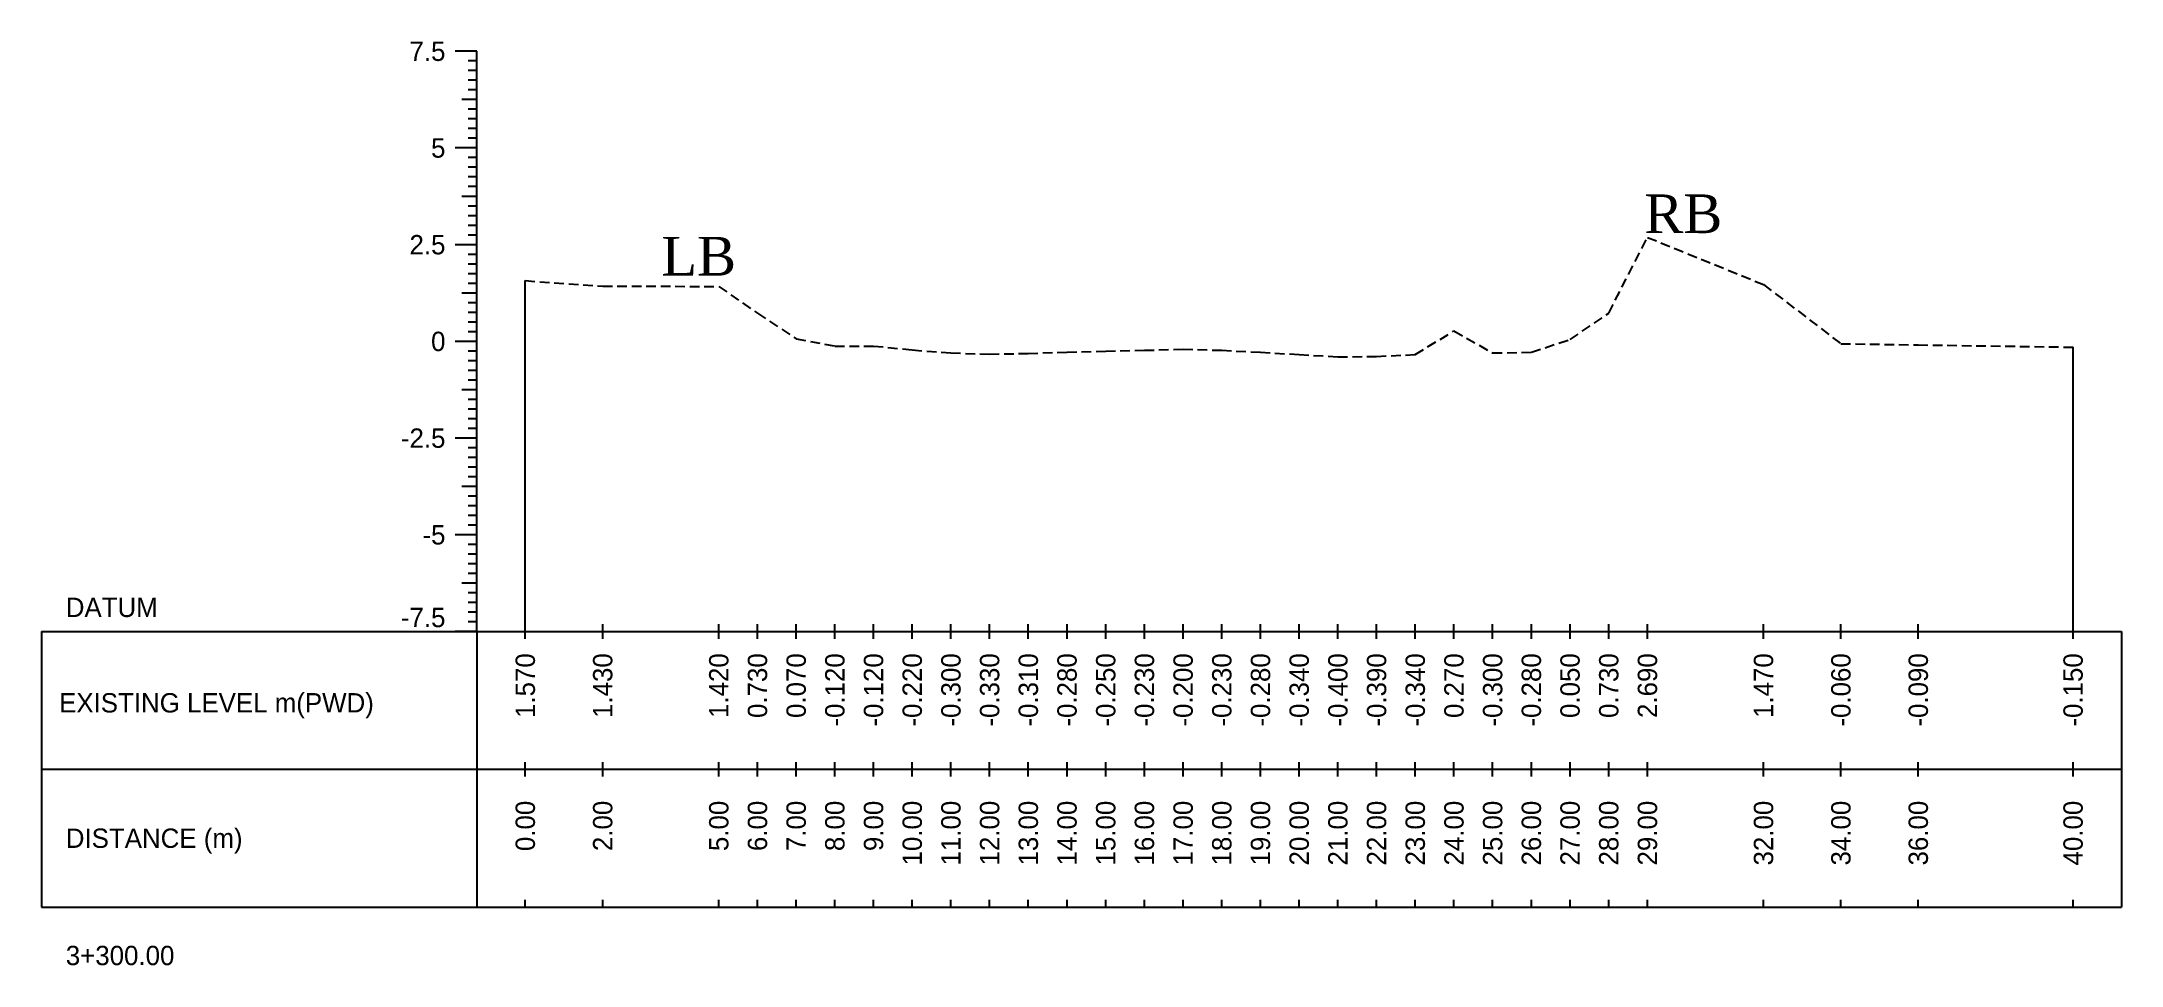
# Model space of a CAD drawing. Header units: inches. Extents: x 4752 to 6808, y -1487 to -426.
# Drawn here: x 6505.8 to 6559.5, y -1236.8 to -1212.9 of the extents above; entities that cross this region are included whole.
import ezdxf
from ezdxf.enums import TextEntityAlignment as Align

# ---------------------------------------------------------------- set-up
doc = ezdxf.new("R2010")
doc.units = ezdxf.units.IN
doc.header["$MEASUREMENT"] = 0
doc.linetypes.add('HIDDEN', pattern=[0.375, 0.25, -0.125])
doc.layers.add('CS_Drawing', color=7, linetype='Continuous')
doc.layers.add('GL', color=3, linetype='HIDDEN')
doc.styles.add('romans', font='romans.shx')

msp = doc.modelspace()

# ---------------------------------------------------------------- texts
at = {"char_height": 1, "width": 325.84704, "attachment_point": 1, "style": 'romans'}
for s, insert in [('\\pi-1,l1;{\\fTimes New Roman|b0|i0|c0|p18;RB}', (6547.189, -1216.866)), ('{\\fTimes New Roman|b0|i0|c0|p18;LB}', (6521.786, -1217.963))]:
    msp.add_mtext(s, dxfattribs=dict(at, insert=insert))
at = {"layer": 'CS_Drawing'}
for s, p in [('7.5', (6516.205, -1213.166)), ('5', (6516.205, -1215.666)), ('2.5', (6516.205, -1218.166)), ('0', (6516.205, -1220.666)), ('-2.5', (6516.205, -1223.166)), ('-5', (6516.205, -1225.666))]:
    msp.add_text(s, height=0.5, dxfattribs=at).set_placement(p, align=Align.MIDDLE_RIGHT)
for s, p in [('DATUM', (6506.393, -1227.541)), ('EXISTING LEVEL m(PWD)', (6506.219, -1230.009)), ('DISTANCE (m)', (6506.393, -1233.509)), ('3+300.00', (6506.393, -1236.541))]:
    msp.add_text(s, height=0.5, dxfattribs=at).set_placement(p, align=Align.MIDDLE_LEFT)
msp.add_text('-7.5', height=0.5, dxfattribs=at).set_placement((6516.205, -1228.053), align=Align.RIGHT)
for s, p in [('1.570', (6518.268, -1228.728)), ('1.430', (6520.268, -1228.728)), ('1.420', (6523.268, -1228.728)), ('0.730', (6524.268, -1228.728)), ('0.070', (6525.268, -1228.728)), ('-0.120', (6526.268, -1228.728)), ('-0.120', (6527.268, -1228.728)), ('-0.220', (6528.268, -1228.728)), ('-0.300', (6529.268, -1228.728)), ('-0.330', (6530.268, -1228.728)), ('-0.310', (6531.268, -1228.728)), ('-0.280', (6532.268, -1228.728)), ('-0.250', (6533.268, -1228.728)), ('-0.230', (6534.268, -1228.728)), ('-0.200', (6535.268, -1228.728)), ('-0.230', (6536.268, -1228.728)), ('-0.280', (6537.268, -1228.728)), ('-0.340', (6538.268, -1228.728)), ('-0.400', (6539.268, -1228.728)), ('-0.390', (6540.268, -1228.728)), ('-0.340', (6541.268, -1228.728)), ('0.270', (6542.268, -1228.728)), ('-0.300', (6543.268, -1228.728)), ('-0.280', (6544.268, -1228.728)), ('0.050', (6545.268, -1228.728)), ('0.730', (6546.268, -1228.728)), ('2.690', (6547.268, -1228.728)), ('1.470', (6550.268, -1228.728)), ('-0.060', (6552.268, -1228.728)), ('-0.090', (6554.268, -1228.728)), ('-0.150', (6558.268, -1228.728)), ('0.00', (6518.268, -1232.541)), ('2.00', (6520.268, -1232.541)), ('5.00', (6523.268, -1232.541)), ('6.00', (6524.268, -1232.541)), ('7.00', (6525.268, -1232.541)), ('8.00', (6526.268, -1232.541)), ('9.00', (6527.268, -1232.541)), ('10.00', (6528.268, -1232.541)), ('11.00', (6529.268, -1232.541)), ('12.00', (6530.268, -1232.541)), ('13.00', (6531.268, -1232.541)), ('14.00', (6532.268, -1232.541)), ('15.00', (6533.268, -1232.541)), ('16.00', (6534.268, -1232.541)), ('17.00', (6535.268, -1232.541)), ('18.00', (6536.268, -1232.541)), ('19.00', (6537.268, -1232.541)), ('20.00', (6538.268, -1232.541)), ('21.00', (6539.268, -1232.541)), ('22.00', (6540.268, -1232.541)), ('23.00', (6541.268, -1232.541)), ('24.00', (6542.268, -1232.541)), ('25.00', (6543.268, -1232.541)), ('26.00', (6544.268, -1232.541)), ('27.00', (6545.268, -1232.541)), ('28.00', (6546.268, -1232.541)), ('29.00', (6547.268, -1232.541)), ('32.00', (6550.268, -1232.541)), ('34.00', (6552.268, -1232.541)), ('36.00', (6554.268, -1232.541)), ('40.00', (6558.268, -1232.541))]:
    msp.add_text(s, height=0.5, rotation=90, dxfattribs=at).set_placement(p, align=Align.MIDDLE_RIGHT)

# ---------------------------------------------------------------- linework, layer by layer
at = {"layer": 'CS_Drawing'}
for p, q in [((6517.018, -1213.166), (6516.455, -1213.166)), ((6517.018, -1213.166), (6516.624, -1213.166)), ((6517.018, -1213.166), (6516.793, -1213.166)), ((6517.018, -1213.416), (6516.793, -1213.416)), ((6517.018, -1213.666), (6516.793, -1213.666)), ((6517.018, -1228.166), (6517.018, -1213.166)), ((6517.018, -1213.916), (6516.793, -1213.916)), ((6517.018, -1214.166), (6516.793, -1214.166)), ((6517.018, -1214.416), (6516.624, -1214.416)), ((6517.018, -1214.416), (6516.793, -1214.416)), ((6517.018, -1214.666), (6516.793, -1214.666)), ((6517.018, -1214.916), (6516.793, -1214.916)), ((6517.018, -1215.166), (6516.793, -1215.166)), ((6517.018, -1215.666), (6516.455, -1215.666)), ((6517.018, -1215.666), (6516.624, -1215.666)), ((6517.018, -1215.416), (6516.793, -1215.416)), ((6517.018, -1215.666), (6516.793, -1215.666)), ((6517.018, -1215.916), (6516.793, -1215.916)), ((6517.018, -1216.166), (6516.793, -1216.166)), ((6517.018, -1216.416), (6516.793, -1216.416)), ((6517.018, -1216.666), (6516.793, -1216.666)), ((6517.018, -1216.916), (6516.624, -1216.916)), ((6517.018, -1216.916), (6516.793, -1216.916)), ((6517.018, -1217.166), (6516.793, -1217.166)), ((6517.018, -1217.416), (6516.793, -1217.416)), ((6517.018, -1217.666), (6516.793, -1217.666)), ((6517.018, -1217.916), (6516.793, -1217.916)), ((6517.018, -1218.166), (6516.455, -1218.166)), ((6517.018, -1218.166), (6516.624, -1218.166)), ((6517.018, -1218.166), (6516.793, -1218.166)), ((6517.018, -1218.416), (6516.793, -1218.416)), ((6517.018, -1218.666), (6516.793, -1218.666)), ((6517.018, -1218.916), (6516.793, -1218.916)), ((6517.018, -1219.416), (6516.624, -1219.416)), ((6517.018, -1219.166), (6516.793, -1219.166)), ((6517.018, -1219.416), (6516.793, -1219.416)), ((6518.268, -1228.166), (6518.268, -1219.096)), ((6517.018, -1219.666), (6516.793, -1219.666)), ((6517.018, -1219.916), (6516.793, -1219.916)), ((6517.018, -1220.166), (6516.793, -1220.166)), ((6517.018, -1220.416), (6516.793, -1220.416)), ((6517.018, -1220.666), (6516.455, -1220.666)), ((6517.018, -1220.666), (6516.624, -1220.666)), ((6517.018, -1220.666), (6516.793, -1220.666)), ((6517.018, -1220.916), (6516.793, -1220.916)), ((6517.018, -1221.166), (6516.793, -1221.166)), ((6558.268, -1228.166), (6558.268, -1220.816)), ((6517.018, -1221.416), (6516.793, -1221.416)), ((6517.018, -1221.666), (6516.793, -1221.666)), ((6517.018, -1221.916), (6516.624, -1221.916)), ((6517.018, -1221.916), (6516.793, -1221.916)), ((6517.018, -1222.166), (6516.793, -1222.166)), ((6517.018, -1222.416), (6516.793, -1222.416)), ((6517.018, -1222.666), (6516.793, -1222.666)), ((6517.018, -1223.166), (6516.455, -1223.166)), ((6517.018, -1223.166), (6516.624, -1223.166)), ((6517.018, -1222.916), (6516.793, -1222.916)), ((6517.018, -1223.166), (6516.793, -1223.166)), ((6517.018, -1223.416), (6516.793, -1223.416)), ((6517.018, -1223.666), (6516.793, -1223.666)), ((6517.018, -1224.416), (6516.624, -1224.416)), ((6517.018, -1223.916), (6516.793, -1223.916)), ((6517.018, -1224.166), (6516.793, -1224.166)), ((6517.018, -1224.416), (6516.793, -1224.416)), ((6517.018, -1224.666), (6516.793, -1224.666)), ((6517.018, -1224.916), (6516.793, -1224.916)), ((6517.018, -1225.166), (6516.793, -1225.166)), ((6517.018, -1225.416), (6516.793, -1225.416)), ((6517.018, -1225.666), (6516.455, -1225.666)), ((6517.018, -1225.666), (6516.624, -1225.666)), ((6517.018, -1225.666), (6516.793, -1225.666)), ((6517.018, -1225.916), (6516.793, -1225.916)), ((6517.018, -1226.166), (6516.793, -1226.166)), ((6517.018, -1226.416), (6516.793, -1226.416)), ((6517.018, -1226.916), (6516.624, -1226.916)), ((6517.018, -1226.666), (6516.793, -1226.666)), ((6517.018, -1226.916), (6516.793, -1226.916)), ((6517.018, -1227.166), (6516.793, -1227.166)), ((6517.018, -1227.416), (6516.793, -1227.416)), ((6505.768, -1228.166), (6517.018, -1228.166)), ((6505.768, -1228.166), (6505.768, -1235.291)), ((6517.018, -1228.166), (6516.455, -1228.166)), ((6517.018, -1228.166), (6516.624, -1228.166)), ((6517.018, -1227.666), (6516.793, -1227.666)), ((6517.018, -1227.916), (6516.793, -1227.916)), ((6517.018, -1228.166), (6516.793, -1228.166)), ((6517.018, -1228.166), (6559.518, -1228.166)), ((6517.018, -1228.166), (6517.018, -1235.291)), ((6518.268, -1228.353), (6518.268, -1227.978)), ((6520.268, -1228.353), (6520.268, -1227.978)), ((6523.268, -1228.353), (6523.268, -1227.978)), ((6524.268, -1228.353), (6524.268, -1227.978)), ((6525.268, -1228.353), (6525.268, -1227.978)), ((6526.268, -1228.353), (6526.268, -1227.978)), ((6527.268, -1228.353), (6527.268, -1227.978)), ((6528.268, -1228.353), (6528.268, -1227.978)), ((6529.268, -1228.353), (6529.268, -1227.978)), ((6530.268, -1228.353), (6530.268, -1227.978)), ((6531.268, -1228.353), (6531.268, -1227.978)), ((6532.268, -1228.353), (6532.268, -1227.978)), ((6533.268, -1228.353), (6533.268, -1227.978)), ((6534.268, -1228.353), (6534.268, -1227.978)), ((6535.268, -1228.353), (6535.268, -1227.978)), ((6536.268, -1228.353), (6536.268, -1227.978)), ((6537.268, -1228.353), (6537.268, -1227.978)), ((6538.268, -1228.353), (6538.268, -1227.978)), ((6539.268, -1228.353), (6539.268, -1227.978)), ((6540.268, -1228.353), (6540.268, -1227.978)), ((6541.268, -1228.353), (6541.268, -1227.978)), ((6542.268, -1228.353), (6542.268, -1227.978)), ((6543.268, -1228.353), (6543.268, -1227.978)), ((6544.268, -1228.353), (6544.268, -1227.978)), ((6545.268, -1228.353), (6545.268, -1227.978)), ((6546.268, -1228.353), (6546.268, -1227.978)), ((6547.268, -1228.353), (6547.268, -1227.978)), ((6550.268, -1228.353), (6550.268, -1227.978)), ((6552.268, -1228.353), (6552.268, -1227.978)), ((6554.268, -1228.353), (6554.268, -1227.978)), ((6558.268, -1228.353), (6558.268, -1227.978)), ((6559.518, -1228.166), (6559.518, -1235.291)), ((6505.768, -1231.728), (6517.018, -1231.728)), ((6517.018, -1231.728), (6559.518, -1231.728)), ((6517.018, -1231.728), (6559.518, -1231.728)), ((6518.268, -1231.916), (6518.268, -1231.541)), ((6520.268, -1231.916), (6520.268, -1231.541)), ((6523.268, -1231.916), (6523.268, -1231.541)), ((6524.268, -1231.916), (6524.268, -1231.541)), ((6525.268, -1231.916), (6525.268, -1231.541)), ((6526.268, -1231.916), (6526.268, -1231.541)), ((6527.268, -1231.916), (6527.268, -1231.541)), ((6528.268, -1231.916), (6528.268, -1231.541)), ((6529.268, -1231.916), (6529.268, -1231.541)), ((6530.268, -1231.916), (6530.268, -1231.541)), ((6531.268, -1231.916), (6531.268, -1231.541)), ((6532.268, -1231.916), (6532.268, -1231.541)), ((6533.268, -1231.916), (6533.268, -1231.541)), ((6534.268, -1231.916), (6534.268, -1231.541)), ((6535.268, -1231.916), (6535.268, -1231.541)), ((6536.268, -1231.916), (6536.268, -1231.541)), ((6537.268, -1231.916), (6537.268, -1231.541)), ((6538.268, -1231.916), (6538.268, -1231.541)), ((6539.268, -1231.916), (6539.268, -1231.541)), ((6540.268, -1231.916), (6540.268, -1231.541)), ((6541.268, -1231.916), (6541.268, -1231.541)), ((6542.268, -1231.916), (6542.268, -1231.541)), ((6543.268, -1231.916), (6543.268, -1231.541)), ((6544.268, -1231.916), (6544.268, -1231.541)), ((6545.268, -1231.916), (6545.268, -1231.541)), ((6546.268, -1231.916), (6546.268, -1231.541)), ((6547.268, -1231.916), (6547.268, -1231.541)), ((6550.268, -1231.916), (6550.268, -1231.541)), ((6552.268, -1231.916), (6552.268, -1231.541)), ((6554.268, -1231.916), (6554.268, -1231.541)), ((6558.268, -1231.916), (6558.268, -1231.541)), ((6518.268, -1235.291), (6518.268, -1235.103)), ((6520.268, -1235.291), (6520.268, -1235.103)), ((6523.268, -1235.291), (6523.268, -1235.103)), ((6524.268, -1235.291), (6524.268, -1235.103)), ((6525.268, -1235.291), (6525.268, -1235.103)), ((6526.268, -1235.291), (6526.268, -1235.103)), ((6527.268, -1235.291), (6527.268, -1235.103)), ((6528.268, -1235.291), (6528.268, -1235.103)), ((6529.268, -1235.291), (6529.268, -1235.103)), ((6530.268, -1235.291), (6530.268, -1235.103)), ((6531.268, -1235.291), (6531.268, -1235.103)), ((6532.268, -1235.291), (6532.268, -1235.103)), ((6533.268, -1235.291), (6533.268, -1235.103)), ((6534.268, -1235.291), (6534.268, -1235.103)), ((6535.268, -1235.291), (6535.268, -1235.103)), ((6536.268, -1235.291), (6536.268, -1235.103)), ((6537.268, -1235.291), (6537.268, -1235.103)), ((6538.268, -1235.291), (6538.268, -1235.103)), ((6539.268, -1235.291), (6539.268, -1235.103)), ((6540.268, -1235.291), (6540.268, -1235.103)), ((6541.268, -1235.291), (6541.268, -1235.103)), ((6542.268, -1235.291), (6542.268, -1235.103)), ((6543.268, -1235.291), (6543.268, -1235.103)), ((6544.268, -1235.291), (6544.268, -1235.103)), ((6545.268, -1235.291), (6545.268, -1235.103)), ((6546.268, -1235.291), (6546.268, -1235.103)), ((6547.268, -1235.291), (6547.268, -1235.103)), ((6550.268, -1235.291), (6550.268, -1235.103)), ((6552.268, -1235.291), (6552.268, -1235.103)), ((6554.268, -1235.291), (6554.268, -1235.103)), ((6558.268, -1235.291), (6558.268, -1235.103)), ((6505.768, -1235.291), (6517.018, -1235.291)), ((6517.018, -1235.291), (6559.518, -1235.291))]:
    msp.add_line(p, q, dxfattribs=at)
at = {"layer": 'GL'}
msp.add_lwpolyline([(6518.268, -1219.096), (6520.268, -1219.236), (6523.268, -1219.246), (6524.268, -1219.936), (6525.268, -1220.596), (6526.268, -1220.786), (6527.268, -1220.786), (6528.268, -1220.886), (6529.268, -1220.966), (6530.268, -1220.996), (6531.268, -1220.976), (6532.268, -1220.946), (6533.268, -1220.916), (6534.268, -1220.896), (6535.268, -1220.866), (6536.268, -1220.896), (6537.268, -1220.946), (6538.268, -1221.006), (6539.268, -1221.066), (6540.268, -1221.056), (6541.268, -1221.006), (6542.268, -1220.396), (6543.268, -1220.966), (6544.268, -1220.946), (6545.268, -1220.616), (6546.268, -1219.936), (6547.268, -1217.976), (6550.268, -1219.196), (6552.268, -1220.726), (6554.268, -1220.756), (6558.268, -1220.816)], dxfattribs=at)

msp.set_redraw_order([(e.dxf.handle, doc.entitydb.next_handle()) for e in msp.query("TEXT MTEXT ATTDEF DIMENSION ARC_DIMENSION")])  # texts and dimensions are drawn at this point

doc.saveas('drawing.dxf')
